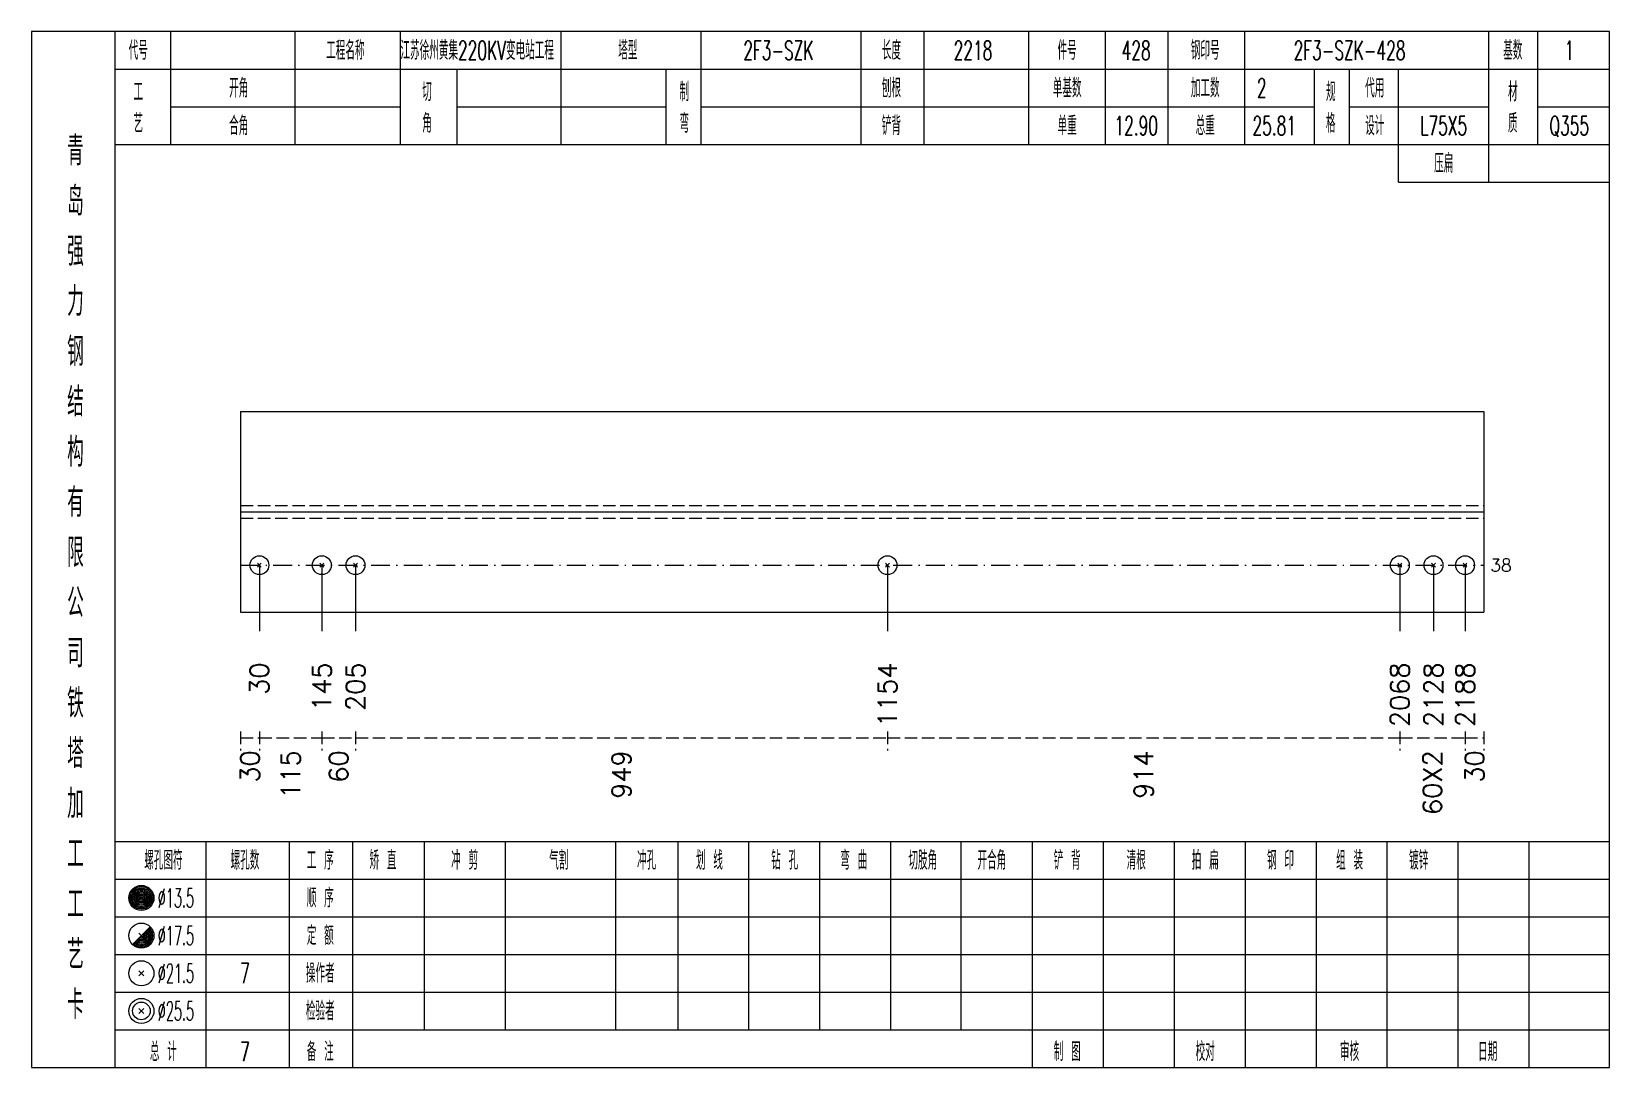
# Model space of a CAD drawing. Extents: x 0 to 4623, y -1159 to 4890.
# Drawn here: x 1557 to 1808.4, y 2700 to 2865 of the extents above; entities that cross this region are included whole.
import ezdxf
from ezdxf.enums import TextEntityAlignment as Align

# ---------------------------------------------------------------- set-up
doc = ezdxf.new("R2010")
doc.units = 0
doc.header["$MEASUREMENT"] = 0
doc.linetypes.add('一点画线', pattern=[5.2, 3, -1, 0.2, -1])
doc.linetypes.add('虚线', pattern=[2.75, 2, -0.75])
doc.layers.get('0').update_dxf_attribs({"linetype": 'CONTINUOUS', "lineweight": 25})
for name, color, linetype, lineweight in [('1', 7, 'CONTINUOUS', 25), ('4', 7, 'CONTINUOUS', 25), ('5', 7, 'CONTINUOUS', 25)]:
    doc.layers.add(name, color=color, linetype=linetype, lineweight=lineweight)
doc.styles.get("Standard").update_dxf_attribs({"font": 'simplex.shx', "width": 0.7, "height": 3, "bigfont": 'gbhzfs.shx'})

msp = doc.modelspace()

# ---------------------------------------------------------------- texts
at = {"color": 7, "linetype": 'Continuous', "lineweight": 13}
msp.add_text('38', height=2, dxfattribs=at).set_placement((1789.4, 2780), align=Align.MIDDLE_LEFT)
at = {"color": 8, "linetype": 'Continuous', "lineweight": 9}
for s, p in [('30', (1591.8, 2750.5)), ('115', (1598.275, 2750.5)), ('60', (1605.93, 2750.5)), ('949', (1650.989, 2750.5)), ('914', (1734.186, 2750.5)), ('60X2', (1780.201, 2750.5)), ('30', (1786.9, 2750.5))]:
    msp.add_text(s, height=3, rotation=90, dxfattribs=at).set_placement(p, align=Align.MIDDLE_RIGHT)
at = {"layer": '1', "color": 7, "linetype": 'Continuous', "lineweight": 13}
for s, p in [('30', (1593.3, 2764.5)), ('145', (1603.251, 2764.5)), ('205', (1608.61, 2764.5)), ('1154', (1693.369, 2764.5)), ('2068', (1775.003, 2764.5)), ('2128', (1780.362, 2764.5)), ('2188', (1785.4, 2764.5))]:
    msp.add_text(s, height=3, rotation=90, dxfattribs=at).set_placement(p, align=Align.MIDDLE_RIGHT)
at = {"layer": '4', "color": 1, "linetype": 'Continuous', "lineweight": 13}
for s, height, width, p in [('代号', 3, 0.6, (1574, 2862)), ('工程名称', 3, 0.6, (1607, 2862)), ('江苏徐州黄集220KV变电站工程', 3, 0.6, (1628, 2862)), ('塔型', 3, 0.6, (1652, 2862)), ('2F3-SZK', 3, 0.6, (1676, 2862)), ('长度', 3, 0.6, (1694, 2862)), ('2218', 3, 0.6, (1707, 2862)), ('件号', 3, 0.6, (1722, 2862)), ('428', 3, 0.6, (1733, 2862)), ('钢印号', 3, 0.6, (1744, 2862)), ('2F3-SZK-428', 3, 0.6, (1767, 2862)), ('基数', 3, 0.6, (1793, 2862)), ('1', 3, 0.6, (1802, 2862)), ('工', 3, 0.6, (1574, 2855.4)), ('开角', 3, 0.6, (1590, 2856)), ('切', 3, 0.6, (1620, 2855.4)), ('制', 3, 0.6, (1661, 2855.4)), ('刨根', 3, 0.6, (1694, 2856)), ('单基数', 3, 0.6, (1722, 2856)), ('加工数', 3, 0.6, (1744, 2856)), ('2', 3, 0.6, (1753, 2856)), ('规', 3, 0.6, (1764, 2855.4)), ('代用', 3, 0.6, (1771, 2856)), ('材', 3, 0.6, (1793, 2855.4)), ('艺', 3, 0.6, (1574, 2850.4)), ('合角', 3, 0.6, (1590, 2850)), ('角', 3, 0.6, (1620, 2850.4)), ('弯', 3, 0.6, (1661, 2850.4)), ('铲背', 3, 0.6, (1694, 2850)), ('单重', 3, 0.6, (1722, 2850)), ('12.90', 3, 0.6, (1733, 2850)), ('总重', 3, 0.6, (1744, 2850)), ('25.81', 3, 0.6, (1755, 2850)), ('格', 3, 0.6, (1764, 2850.4)), ('设计', 3, 0.6, (1771, 2850)), ('L75X5', 3, 0.6, (1782, 2850)), ('质', 3, 0.6, (1793, 2850.4)), ('Q355', 3, 0.6, (1802, 2850)), ('青', 4.6, 0.8, (1564, 2846)), ('压扁', 3, 0.6, (1782, 2844)), ('岛', 4.6, 0.8, (1564, 2838)), ('强', 4.6, 0.8, (1564, 2830)), ('力', 4.6, 0.8, (1564, 2822)), ('钢', 4.6, 0.8, (1564, 2814)), ('结', 4.6, 0.8, (1564, 2806)), ('构', 4.6, 0.8, (1564, 2798)), ('有', 4.6, 0.8, (1564, 2790)), ('限', 4.6, 0.8, (1564, 2782)), ('公', 4.6, 0.8, (1564, 2774)), ('司', 4.6, 0.8, (1564, 2766)), ('铁', 4.6, 0.8, (1564, 2758)), ('塔', 4.6, 0.8, (1564, 2750)), ('加', 4.6, 0.8, (1564, 2742)), ('工', 4.6, 0.8, (1564, 2734)), ('螺孔图符', 3, 0.6, (1578, 2733)), ('螺孔数', 3, 0.6, (1591, 2733)), ('工 序', 3, 0.6, (1603, 2733)), ('矫 直', 3, 0.6, (1613, 2733)), ('冲 剪', 3, 0.6, (1626, 2733)), ('气割', 3, 0.6, (1641, 2733)), ('冲孔', 3, 0.6, (1655, 2733)), ('划 线', 3, 0.6, (1665, 2733)), ('钻 孔', 3, 0.6, (1677, 2733)), ('弯 曲', 3, 0.6, (1688, 2733)), ('切肢角', 3, 0.6, (1699, 2733)), ('开合角', 3, 0.6, (1710, 2733)), ('铲 背', 3, 0.6, (1722, 2733)), ('清根', 3, 0.6, (1733, 2733)), ('拍 扁', 3, 0.6, (1744, 2733)), ('钢 印', 3, 0.6, (1756, 2733)), ('组 装', 3, 0.6, (1767, 2733)), ('镀锌', 3, 0.6, (1778, 2733)), ('工', 4.6, 0.8, (1564, 2726)), ('%%C13.5', 3, 0.5, (1580, 2727)), ('顺 序', 3, 0.6, (1603, 2727)), ('定 额', 3, 0.6, (1603, 2721)), ('艺', 4.6, 0.8, (1564, 2718)), ('%%C17.5', 3, 0.5, (1580, 2721)), ('%%C21.5', 3, 0.5, (1580, 2715)), ('7', 3.2, 0.6, (1591, 2715)), ('操作者', 3, 0.6, (1603, 2715)), ('卡', 4.6, 0.8, (1564, 2710)), ('%%C25.5', 3, 0.5, (1580, 2709)), ('检验者', 3, 0.6, (1603, 2709)), ('总 计', 3, 0.6, (1578, 2702.5)), ('7', 3, 0.6, (1591, 2702.5)), ('备 注', 3, 0.6, (1603, 2702.5)), ('制 图', 3, 0.6, (1722, 2702.5)), ('校对', 3, 0.6, (1744, 2702.5)), ('审核', 3, 0.6, (1767, 2702.5)), ('日期', 3, 0.6, (1789, 2702.5))]:
    msp.add_text(s, height=height, dxfattribs=dict(at, width=width)).set_placement(p, align=Align.MIDDLE_CENTER)

# ---------------------------------------------------------------- blocks, each defined once
blk = doc.blocks.new('孔21.5')
at = {"layer": '5', "color": 7, "linetype": 'Continuous', "lineweight": 13}
for p, q in [((-0.2, -0.2), (0.2, 0.2)), ((-0.2, 0.2), (0.2, -0.2))]:
    blk.add_line(p, q, dxfattribs=at)
blk.add_circle((0, 0), 1, dxfattribs=at)

# ---------------------------------------------------------------- linework, layer by layer
at = {"color": 7, "linetype": 'Continuous', "lineweight": 18}
for p, q in [((1590.3, 2804.5), (1590.3, 2772.5)), ((1590.3, 2804.5), (1788.4, 2804.5)), ((1788.4, 2804.5), (1788.4, 2772.5)), ((1590.3, 2788.5), (1788.4, 2788.5))]:
    msp.add_line(p, q, dxfattribs=at)
at = {"color": 1, "linetype": '虚线', "lineweight": 18}
for p, q in [((1590.3, 2789.5), (1788.4, 2789.5)), ((1590.3, 2787.5), (1788.4, 2787.5))]:
    msp.add_line(p, q, dxfattribs=at)
at = {"color": 3, "linetype": '一点画线', "lineweight": 13}
msp.add_line((1590.3, 2780), (1788.4, 2780), dxfattribs=at)
at = {"color": 7, "linetype": 'Continuous', "lineweight": 13}
for p, q in [((1593.3, 2780), (1593.3, 2769.5)), ((1603.251, 2780), (1603.251, 2769.5)), ((1608.61, 2780), (1608.61, 2769.5)), ((1693.369, 2780), (1693.369, 2769.5)), ((1775.003, 2780), (1775.003, 2769.5)), ((1780.362, 2780), (1780.362, 2769.5)), ((1785.4, 2780), (1785.4, 2769.5))]:
    msp.add_line(p, q, dxfattribs=at)
at = {"color": 8, "linetype": '虚线', "lineweight": 9}
for p, q in [((1590.3, 2753.5), (1590.3, 2750.5)), ((1593.3, 2753.5), (1593.3, 2750.5)), ((1593.3, 2753.5), (1593.3, 2750.5)), ((1603.251, 2753.5), (1603.251, 2750.5)), ((1603.251, 2753.5), (1603.251, 2750.5)), ((1608.61, 2753.5), (1608.61, 2750.5)), ((1608.61, 2753.5), (1608.61, 2750.5)), ((1693.369, 2753.5), (1693.369, 2750.5)), ((1693.369, 2753.5), (1693.369, 2750.5)), ((1775.003, 2753.5), (1775.003, 2750.5)), ((1775.003, 2753.5), (1775.003, 2750.5)), ((1785.4, 2753.5), (1785.4, 2750.5)), ((1785.4, 2753.5), (1785.4, 2750.5)), ((1788.4, 2753.5), (1788.4, 2750.5)), ((1590.3, 2752.5), (1593.3, 2752.5)), ((1593.3, 2752.5), (1603.251, 2752.5)), ((1603.251, 2752.5), (1608.61, 2752.5)), ((1608.61, 2752.5), (1693.369, 2752.5)), ((1693.369, 2752.5), (1775.003, 2752.5)), ((1775.003, 2752.5), (1785.4, 2752.5)), ((1785.4, 2752.5), (1788.4, 2752.5))]:
    msp.add_line(p, q, dxfattribs=at)
at = {"layer": '1', "color": 7, "linetype": 'Continuous', "lineweight": 18}
msp.add_line((1590.3, 2772.5), (1788.4, 2772.5), dxfattribs=at)
at = {"layer": '4', "color": 1, "linetype": 'Continuous', "lineweight": 18}
for p, q in [((1570.3, 2700), (1570.3, 2865)), ((1579.2, 2847), (1579.2, 2865)), ((1599, 2847), (1599, 2865)), ((1615.8, 2847), (1615.8, 2865)), ((1641.4, 2847), (1641.4, 2865)), ((1663.7, 2847), (1663.7, 2865)), ((1689.2, 2847), (1689.2, 2865)), ((1699.2, 2847), (1699.2, 2865)), ((1715.9, 2847), (1715.9, 2865)), ((1728.1, 2847), (1728.1, 2865)), ((1738.1, 2847), (1738.1, 2865)), ((1750.3, 2847), (1750.3, 2865)), ((1789.2, 2841), (1789.2, 2865)), ((1797, 2847), (1797, 2865)), ((1570.3, 2859), (1808.4, 2859)), ((1624.8, 2847), (1624.8, 2859)), ((1658.1, 2847), (1658.1, 2859)), ((1761.4, 2847), (1761.4, 2859)), ((1767, 2847), (1767, 2859)), ((1774.8, 2841), (1774.8, 2859)), ((1579.2, 2853), (1615.8, 2853)), ((1624.8, 2853), (1658.1, 2853)), ((1663.7, 2853), (1761.4, 2853)), ((1767, 2853), (1789.2, 2853)), ((1797, 2853), (1808.4, 2853)), ((1570.3, 2847), (1808.4, 2847)), ((1774.8, 2841), (1808.4, 2841)), ((1570.3, 2736), (1808.4, 2736)), ((1584.8, 2700), (1584.8, 2736)), ((1598.1, 2700), (1598.1, 2736)), ((1608.2, 2700), (1608.2, 2736)), ((1619.6, 2706), (1619.6, 2736)), ((1632.5, 2706), (1632.5, 2736)), ((1650.1, 2706), (1650.1, 2736)), ((1660, 2706), (1660, 2736)), ((1671.3, 2706), (1671.3, 2736)), ((1682.6, 2706), (1682.6, 2736)), ((1693.9, 2706), (1693.9, 2736)), ((1705.1, 2706), (1705.1, 2736)), ((1716.5, 2706), (1716.5, 2736)), ((1727.8, 2706), (1727.8, 2736)), ((1739.1, 2706), (1739.1, 2736)), ((1750.4, 2706), (1750.4, 2736)), ((1761.7, 2706), (1761.7, 2736)), ((1773, 2706), (1773, 2736)), ((1784.3, 2706), (1784.3, 2736)), ((1795.6, 2706), (1795.6, 2736)), ((1570.3, 2730), (1808.4, 2730)), ((1570.3, 2724), (1808.4, 2724)), ((1570.3, 2718), (1808.4, 2718)), ((1570.3, 2712), (1808.4, 2712)), ((1570.3, 2706), (1808.4, 2706)), ((1716.5, 2700), (1716.5, 2706)), ((1727.8, 2700), (1727.8, 2706)), ((1739.1, 2700), (1739.1, 2706)), ((1750.4, 2700), (1750.4, 2706)), ((1761.7, 2700), (1761.7, 2706)), ((1773, 2700), (1773, 2706)), ((1784.3, 2700), (1784.3, 2706)), ((1795.6, 2700), (1795.6, 2706))]:
    msp.add_line(p, q, dxfattribs=at)
at = {"layer": '4', "color": 7, "linetype": 'Continuous', "lineweight": 13}
for p, q in [((1574.3, 2726.8), (1574.7, 2727.2)), ((1574.7, 2726.8), (1574.3, 2727.2)), ((1573.086, 2719.586), (1575.914, 2722.414)), ((1574.1, 2721.4), (1574.9, 2720.6)), ((1574.1, 2714.6), (1574.9, 2715.4)), ((1574.1, 2715.4), (1574.9, 2714.6)), ((1574.1, 2708.6), (1574.9, 2709.4)), ((1574.1, 2709.4), (1574.9, 2708.6))]:
    msp.add_line(p, q, dxfattribs=at)
at = {"layer": '4', "color": 1, "linetype": 'Continuous', "lineweight": 18}
msp.add_lwpolyline([(1557, 2865), (1557, 2700), (1808.4, 2700), (1808.4, 2865)], close=True, dxfattribs=at)
at = {"layer": '4', "color": 7, "linetype": 'Continuous', "lineweight": 13}
for centre, radius in [((1574.5, 2727), 2), ((1574.5, 2727), 1.8), ((1574.5, 2727), 1.6), ((1574.5, 2727), 1.4), ((1574.5, 2727), 1.2), ((1574.5, 2727), 1), ((1574.5, 2727), 0.8), ((1574.5, 2727), 0.6), ((1574.5, 2727), 0.4), ((1574.5, 2727), 0.2), ((1574.5, 2721), 2), ((1574.5, 2715), 2), ((1574.5, 2709), 2), ((1574.5, 2709), 1.4)]:
    msp.add_circle(centre, radius, dxfattribs=at)
for radius in [1.8, 1.6, 1.4, 1.2, 1, 0.8, 0.6, 0.4, 0.2]:
    msp.add_arc((1574.5, 2721), radius, 225, 45, dxfattribs=at)

# ---------------------------------------------------------------- block references
at = {"layer": '1', "color": 7, "linetype": 'Continuous', "lineweight": 13, "xscale": 1.5, "yscale": 1.5, "zscale": 1.5}
for p in [(1593.3, 2780), (1603.251, 2780), (1608.61, 2780), (1693.369, 2780), (1775.003, 2780), (1780.362, 2780), (1785.4, 2780)]:
    msp.add_blockref('孔21.5', p, dxfattribs=at)

msp.set_redraw_order([(e.dxf.handle, doc.entitydb.next_handle()) for e in msp.query("TEXT MTEXT ATTDEF DIMENSION ARC_DIMENSION")])  # texts and dimensions are drawn at this point

doc.saveas('drawing.dxf')
